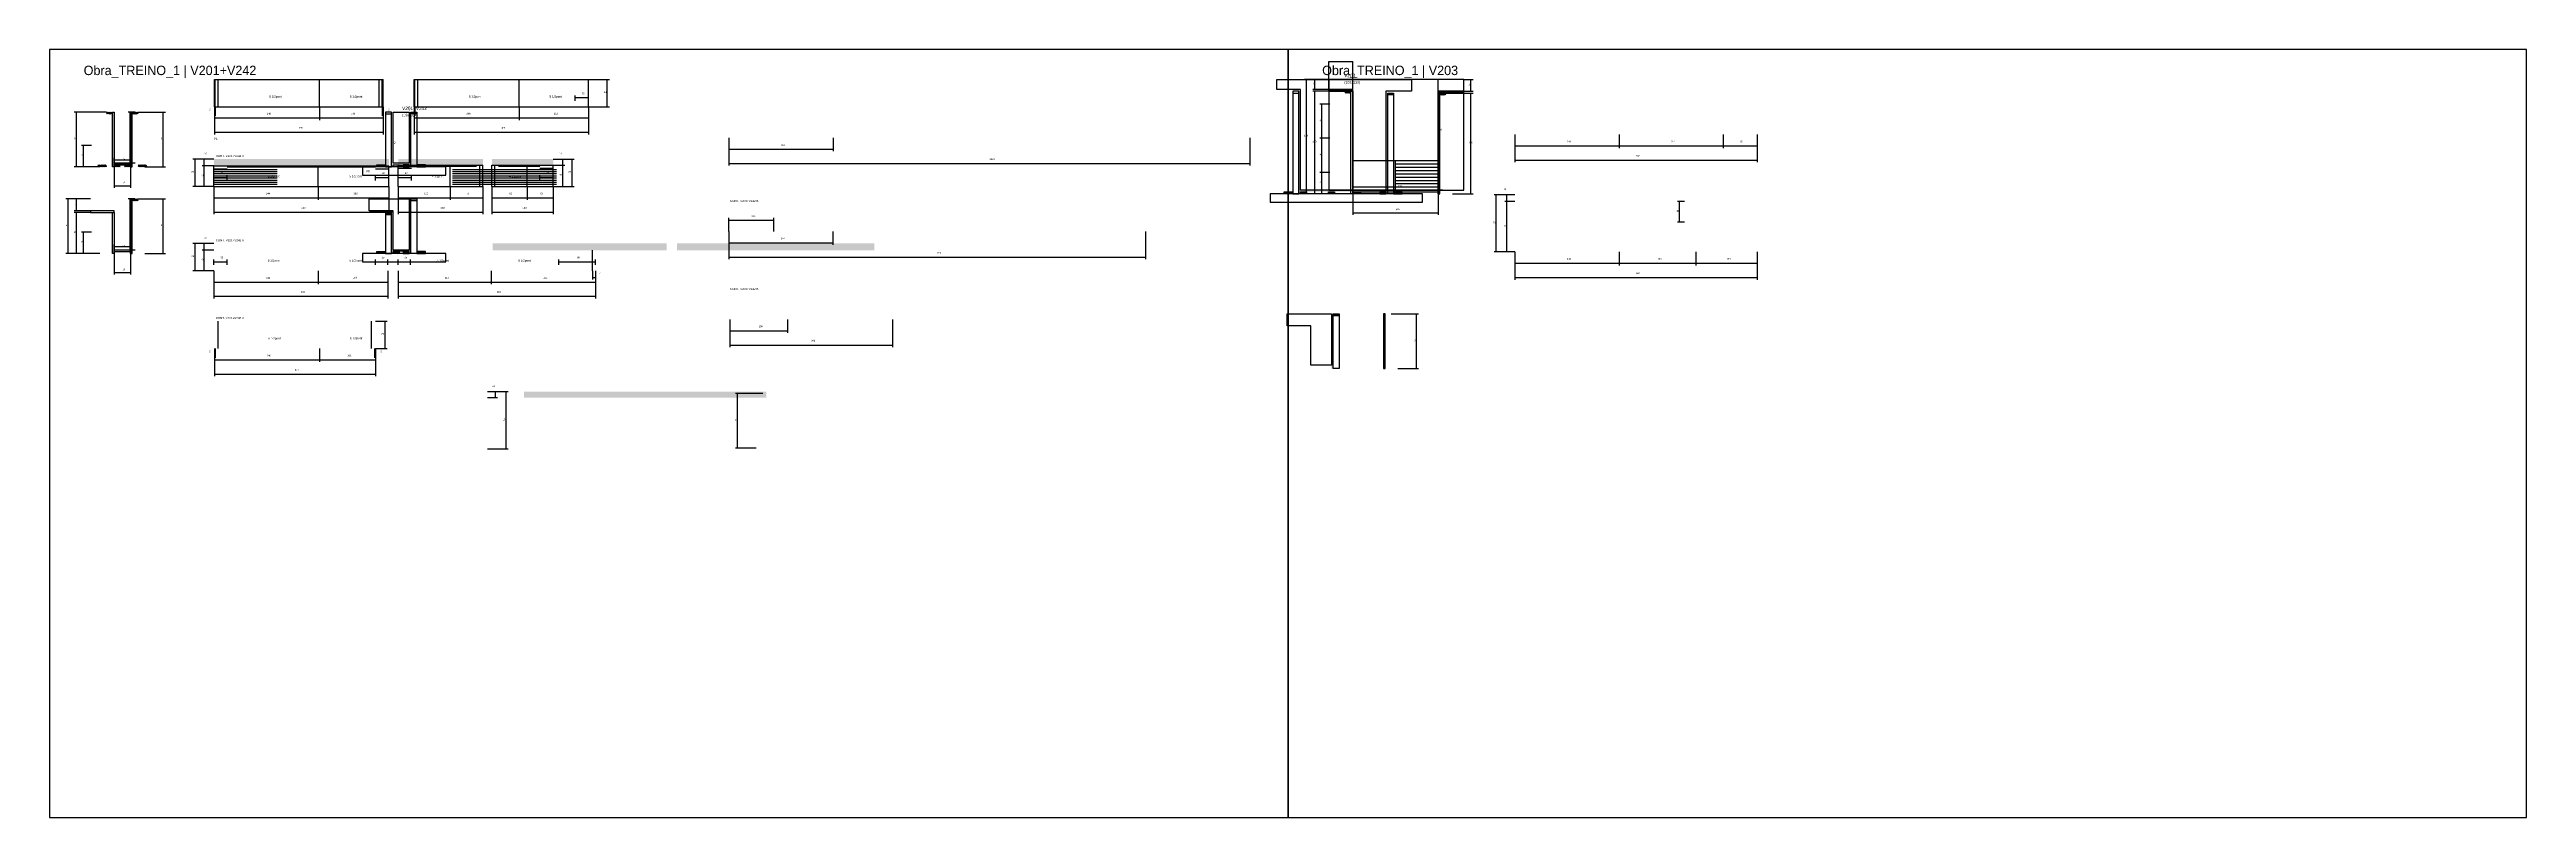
# Model space of a CAD drawing. Header units: metres. Extents: x -41 to 34800, y -36000 to 1848.
# Drawn here: x 17400 to 23200, y -9000 to -7200 of the extents above; entities that cross this region are included whole.
import ezdxf

# ---------------------------------------------------------------- set-up
doc = ezdxf.new("R2010")
doc.units = ezdxf.units.M
for name, color, linetype in [('CELL_BORDER', 8, 'Continuous'), ('CONCRETO', 251, 'Continuous'), ('COTA', 4, 'Continuous'), ('Cota Seção (2x)', 4, 'Continuous'), ('Hachura', 253, 'Continuous'), ('LABEL_ID', 3, 'Continuous'), ('Madeira', 126, 'Continuous'), ('NOMENCLATURA', 7, 'Continuous'), ('Painéis', 200, 'Continuous'), ('SARR_2.2x7', 40, 'Continuous'), ('Texto Seção', 7, 'Continuous')]:
    doc.layers.add(name, color=color, linetype=linetype)

msp = doc.modelspace()

# ---------------------------------------------------------------- hatches: boundary and pattern name
at = {"layer": 'COTA'}
h = msp.add_hatch(dxfattribs=at)
h.set_pattern_fill('AR-CONC', scale=0.03)
h.paths.add_polyline_path([(18194.8, -7456.9), (17784.8, -7456.9), (17784.8, -7472.9), (18194.8, -7472.9)])
h = msp.add_hatch(dxfattribs=at)
h.set_pattern_fill('AR-CONC', scale=0.03)
h.paths.add_polyline_path([(18414.9, -7470.9), (18414.9, -7456.9), (18414.9, -7456.9), (18216.4, -7456.9), (18216.4, -7456.9), (18216.4, -7470.9), (18216.4, -7470.9), (18414.9, -7470.9)])
h = msp.add_hatch(dxfattribs=at)
h.set_pattern_fill('AR-CONC', scale=0.03)
h.paths.add_polyline_path([(18579.5, -7470.9), (18579.5, -7456.9), (18579.5, -7456.9), (18436, -7456.9), (18436, -7456.9), (18436, -7470.9), (18436, -7470.9), (18579.5, -7470.9)])
h = msp.add_hatch(dxfattribs=at)
h.set_pattern_fill('AR-CONC', scale=0.03)
h.paths.add_polyline_path([(18845.2, -7654.4), (18437.7, -7654.4), (18437.7, -7654.4), (18437.7, -7670.4), (18437.7, -7670.4), (18845.2, -7670.4), (18845.2, -7670.4), (18845.2, -7654.4)])
h = msp.add_hatch(dxfattribs=at)
h.set_pattern_fill('AR-CONC', scale=0.03)
h.paths.add_polyline_path([(18869.4, -7654.4), (19331.4, -7654.4), (19331.4, -7654.4), (19331.4, -7670.4), (19331.4, -7670.4), (18869.4, -7670.4), (18869.4, -7670.4), (18869.4, -7654.4)])
h = msp.add_hatch(dxfattribs=at)
h.set_pattern_fill('AR-CONC', scale=0.03)
h.paths.add_polyline_path([(19078.7, -8001.8), (19078.7, -8015.8), (19078.7, -8015.8), (18511.2, -8015.8), (18511.2, -8015.8), (18511.2, -8001.8), (18511.2, -8001.8), (19078.7, -8001.8)])
at = {"layer": 'Hachura'}
h = msp.add_hatch(color=8, dxfattribs=at)
h.dxf.hatch_style = 1
h.paths.add_polyline_path([(20325.4, -7298), (20329.4, -7298), (20329.4, -7298), (20329.4, -7538), (20329.4, -7538), (20325.4, -7538), (20325.4, -7538), (20325.4, -7298)])
h = msp.add_hatch(color=8, dxfattribs=at)
h.dxf.hatch_style = 1
h.paths.add_polyline_path([(20451.5, -7298), (20451.5, -7294), (20451.5, -7294), (20395.9, -7294), (20395.9, -7294), (20395.9, -7298), (20395.9, -7298), (20451.5, -7298)])
h = msp.add_hatch(dxfattribs=at)
h.set_pattern_fill('ANSI31', scale=0.5)
h.paths.add_polyline_path([(20447.5, -7302.4), (20447.5, -7298), (20447.5, -7298), (20433.5, -7298), (20433.5, -7298), (20433.5, -7302.4), (20433.5, -7302.4), (20447.5, -7302.4)])
h = msp.add_hatch(color=8, dxfattribs=at)
h.dxf.hatch_style = 1
h.paths.add_polyline_path([(20533.4, -7302), (20529.4, -7302), (20529.4, -7302), (20529.4, -7538), (20529.4, -7538), (20533.4, -7538), (20533.4, -7538), (20533.4, -7302)])
h = msp.add_hatch(color=8, dxfattribs=at)
h.dxf.hatch_style = 1
h.paths.add_polyline_path([(20711.5, -7302), (20711.5, -7298), (20711.5, -7298), (20651.5, -7298), (20651.5, -7298), (20651.5, -7302), (20651.5, -7302), (20711.5, -7302)])
h = msp.add_hatch(dxfattribs=at)
h.set_pattern_fill('ANSI31', scale=0.5)
h.paths.add_polyline_path([(20655.5, -7306.4), (20655.5, -7302), (20655.5, -7302), (20669.5, -7302), (20669.5, -7302), (20669.5, -7306.4), (20669.5, -7306.4), (20655.5, -7306.4)])
h = msp.add_hatch(dxfattribs=at)
h.set_pattern_fill('ANSI31', scale=0.5)
h.paths.add_polyline_path([(17547.5, -7351.1), (17547.5, -7346.7), (17547.5, -7346.7), (17533.5, -7346.7), (17533.5, -7346.7), (17533.5, -7351.1), (17533.5, -7351.1), (17547.5, -7351.1)])
h = msp.add_hatch(color=8, dxfattribs=at)
h.dxf.hatch_style = 1
h.paths.add_polyline_path([(17547.5, -7346.7), (17551.5, -7346.7), (17551.5, -7346.7), (17551.5, -7474.7), (17551.5, -7474.7), (17547.5, -7474.7), (17547.5, -7474.7), (17547.5, -7346.7)])
h = msp.add_hatch(color=8, dxfattribs=at)
h.dxf.hatch_style = 1
h.paths.add_polyline_path([(17593.5, -7346.7), (17589.5, -7346.7), (17589.5, -7346.7), (17589.5, -7474.7), (17589.5, -7474.7), (17593.5, -7474.7), (17593.5, -7474.7), (17593.5, -7346.7)])
h = msp.add_hatch(dxfattribs=at)
h.set_pattern_fill('ANSI31', scale=0.5)
h.paths.add_polyline_path([(17593.5, -7351.1), (17593.5, -7346.7), (17593.5, -7346.7), (17607.5, -7346.7), (17607.5, -7346.7), (17607.5, -7351.1), (17607.5, -7351.1), (17593.5, -7351.1)])
h = msp.add_hatch(dxfattribs=at)
h.set_pattern_fill('ANSI31', scale=0.5)
h.paths.add_polyline_path([(17513.5, -7474.7), (17513.5, -7470.3), (17513.5, -7470.3), (17533.5, -7470.3), (17533.5, -7470.3), (17533.5, -7474.7), (17533.5, -7474.7), (17513.5, -7474.7)])
h = msp.add_hatch(color=8, dxfattribs=at)
h.dxf.hatch_style = 1
h.paths.add_polyline_path([(17589.5, -7470.3), (17589.5, -7466.7), (17589.5, -7466.7), (17551.5, -7466.7), (17551.5, -7466.7), (17551.5, -7470.3), (17551.5, -7470.3), (17589.5, -7470.3)])
h = msp.add_hatch(dxfattribs=at)
h.set_pattern_fill('ANSI31', scale=0.5)
h.paths.add_polyline_path([(17551.5, -7474.7), (17551.5, -7470.3), (17551.5, -7470.3), (17565.5, -7470.3), (17565.5, -7470.3), (17565.5, -7474.7), (17565.5, -7474.7), (17551.5, -7474.7)])
h = msp.add_hatch(dxfattribs=at)
h.set_pattern_fill('ANSI31', scale=0.5)
h.paths.add_polyline_path([(17589.5, -7474.7), (17589.5, -7470.3), (17589.5, -7470.3), (17575.5, -7470.3), (17575.5, -7470.3), (17575.5, -7474.7), (17575.5, -7474.7), (17589.5, -7474.7)])
h = msp.add_hatch(dxfattribs=at)
h.set_pattern_fill('ANSI31', scale=0.5)
h.paths.add_polyline_path([(17627.5, -7474.7), (17627.5, -7470.3), (17627.5, -7470.3), (17607.5, -7470.3), (17607.5, -7470.3), (17607.5, -7474.7), (17607.5, -7474.7), (17627.5, -7474.7)])
h = msp.add_hatch(dxfattribs=at)
h.set_pattern_fill('ANSI31', scale=0.5)
h.paths.add_polyline_path([(20291.4, -7538), (20291.4, -7533.6), (20291.4, -7533.6), (20311.4, -7533.6), (20311.4, -7533.6), (20311.4, -7538), (20311.4, -7538), (20291.4, -7538)])
h = msp.add_hatch(color=8, dxfattribs=at)
h.dxf.hatch_style = 1
h.paths.add_polyline_path([(20529.4, -7533.6), (20529.4, -7530), (20529.4, -7530), (20329.4, -7530), (20329.4, -7530), (20329.4, -7533.6), (20329.4, -7533.6), (20529.4, -7533.6)])
h = msp.add_hatch(dxfattribs=at)
h.set_pattern_fill('ANSI31', scale=0.5)
h.paths.add_polyline_path([(20329.4, -7538), (20329.4, -7533.6), (20329.4, -7533.6), (20343.4, -7533.6), (20343.4, -7533.6), (20343.4, -7538), (20343.4, -7538), (20329.4, -7538)])
h = msp.add_hatch(dxfattribs=at)
h.set_pattern_fill('ANSI31', scale=0.5)
h.paths.add_polyline_path([(20394.5, -7538), (20394.5, -7533.6), (20394.5, -7533.6), (20408.5, -7533.6), (20408.5, -7533.6), (20408.5, -7538), (20408.5, -7538), (20394.5, -7538)])
h = msp.add_hatch(dxfattribs=at)
h.set_pattern_fill('ANSI31', scale=0.5)
h.paths.add_polyline_path([(20455.8, -7538), (20455.8, -7533.6), (20455.8, -7533.6), (20469.8, -7533.6), (20469.8, -7533.6), (20469.8, -7538), (20469.8, -7538), (20455.8, -7538)])
h = msp.add_hatch(dxfattribs=at)
h.set_pattern_fill('ANSI31', scale=0.5)
h.paths.add_polyline_path([(20529.4, -7538), (20529.4, -7533.6), (20529.4, -7533.6), (20515.4, -7533.6), (20515.4, -7533.6), (20515.4, -7538), (20515.4, -7538), (20529.4, -7538)])
h = msp.add_hatch(dxfattribs=at)
h.set_pattern_fill('ANSI31', scale=0.5)
h.paths.add_polyline_path([(20567.4, -7538), (20567.4, -7533.6), (20567.4, -7533.6), (20547.4, -7533.6), (20547.4, -7533.6), (20547.4, -7538), (20547.4, -7538), (20567.4, -7538)])
h = msp.add_hatch(dxfattribs=at)
h.set_pattern_fill('ANSI31', scale=0.5)
h.paths.add_polyline_path([(17593.5, -7554.4), (17593.5, -7550), (17593.5, -7550), (17607.5, -7550), (17607.5, -7550), (17607.5, -7554.4), (17607.5, -7554.4), (17593.5, -7554.4)])
h = msp.add_hatch(color=8, dxfattribs=at)
h.dxf.hatch_style = 1
h.paths.add_polyline_path([(18204.4, -7582), (18204.4, -7578), (18204.4, -7578), (18148.8, -7578), (18148.8, -7578), (18148.8, -7582), (18148.8, -7582), (18204.4, -7582)])
h = msp.add_hatch(dxfattribs=at)
h.set_pattern_fill('ANSI31', scale=0.5)
h.paths.add_polyline_path([(18200.4, -7586.4), (18200.4, -7582), (18200.4, -7582), (18186.4, -7582), (18186.4, -7582), (18186.4, -7586.4), (18186.4, -7586.4), (18200.4, -7586.4)])
h = msp.add_hatch(color=8, dxfattribs=at)
h.dxf.hatch_style = 1
h.paths.add_polyline_path([(18200.4, -7578), (18204.4, -7578), (18204.4, -7578), (18204.4, -7678), (18204.4, -7678), (18200.4, -7678), (18200.4, -7678), (18200.4, -7578)])
h = msp.add_hatch(color=8, dxfattribs=at)
h.dxf.hatch_style = 1
h.paths.add_polyline_path([(18246.4, -7550), (18242.4, -7550), (18242.4, -7550), (18242.4, -7678), (18242.4, -7678), (18246.4, -7678), (18246.4, -7678), (18246.4, -7550)])
h = msp.add_hatch(dxfattribs=at)
h.set_pattern_fill('ANSI31', scale=0.5)
h.paths.add_polyline_path([(18166.4, -7678), (18166.4, -7673.6), (18166.4, -7673.6), (18186.4, -7673.6), (18186.4, -7673.6), (18186.4, -7678), (18186.4, -7678), (18166.4, -7678)])
h = msp.add_hatch(color=8, dxfattribs=at)
h.dxf.hatch_style = 1
h.paths.add_polyline_path([(18242.4, -7673.6), (18242.4, -7670), (18242.4, -7670), (18204.4, -7670), (18204.4, -7670), (18204.4, -7673.6), (18204.4, -7673.6), (18242.4, -7673.6)])
h = msp.add_hatch(dxfattribs=at)
h.set_pattern_fill('ANSI31', scale=0.5)
h.paths.add_polyline_path([(18204.4, -7678), (18204.4, -7673.6), (18204.4, -7673.6), (18218.4, -7673.6), (18218.4, -7673.6), (18218.4, -7678), (18218.4, -7678), (18204.4, -7678)])
h = msp.add_hatch(dxfattribs=at)
h.set_pattern_fill('ANSI31', scale=0.5)
h.paths.add_polyline_path([(18242.4, -7678), (18242.4, -7673.6), (18242.4, -7673.6), (18228.4, -7673.6), (18228.4, -7673.6), (18228.4, -7678), (18228.4, -7678), (18242.4, -7678)])
h = msp.add_hatch(dxfattribs=at)
h.set_pattern_fill('ANSI31', scale=0.5)
h.paths.add_polyline_path([(18280.4, -7678), (18280.4, -7673.6), (18280.4, -7673.6), (18260.4, -7673.6), (18260.4, -7673.6), (18260.4, -7678), (18260.4, -7678), (18280.4, -7678)])
h = msp.add_hatch(color=8, dxfattribs=at)
h.dxf.hatch_style = 1
h.paths.add_polyline_path([(20405.7, -7819.7), (20401.7, -7819.7), (20401.7, -7819.7), (20401.7, -7947.7), (20401.7, -7947.7), (20405.7, -7947.7), (20405.7, -7947.7), (20405.7, -7819.7)])
h = msp.add_hatch(dxfattribs=at)
h.set_pattern_fill('ANSI31', scale=0.5)
h.paths.add_polyline_path([(20405.7, -7824.1), (20405.7, -7819.7), (20405.7, -7819.7), (20419.7, -7819.7), (20419.7, -7819.7), (20419.7, -7824.1), (20419.7, -7824.1), (20405.7, -7824.1)])

# ---------------------------------------------------------------- linework, layer by layer
at = {"layer": 'CELL_BORDER'}
for points in [[(17400, -9000), (20300, -9000), (20300, -7200), (17400, -7200)], [(20300, -9000), (23200, -9000), (23200, -7200), (20300, -7200)]]:
    msp.add_lwpolyline(points, close=True, dxfattribs=at)
at = {"layer": 'CONCRETO'}
for points in [[(20273.8, -7294), (20273.8, -7270), (20589.4, -7270), (20589.4, -7298), (20529.4, -7298), (20529.4, -7530), (20329.4, -7530), (20329.4, -7294)], [(20395.9, -7530), (20711.5, -7530), (20711.5, -7270), (20395.9, -7270)], [(18204.4, -7346.7), (18204.4, -7346.7), (18242.4, -7346.7), (18242.4, -7374.7), (18242.4, -7374.7), (18242.4, -7466.7), (18204.4, -7466.7), (18204.4, -7346.7)], [(18148.8, -7578), (18148.8, -7550), (18242.4, -7550), (18242.4, -7578), (18242.4, -7578), (18242.4, -7670), (18204.4, -7670), (18204.4, -7578)], [(20298.1, -7847.7), (20298.1, -7819.7), (20401.7, -7819.7), (20401.7, -7847.7), (20401.7, -7847.7), (20401.7, -7939.7), (20353.7, -7939.7), (20353.7, -7847.7)]]:
    msp.add_lwpolyline(points, close=True, dxfattribs=at)
at = {"layer": 'COTA'}
for p, q in [((18662, -7270), (18711.1, -7270)), ((18706.1, -7334), (18706.1, -7270)), ((20395.9, -7270), (20338.5, -7270)), ((20343.5, -7538), (20343.5, -7270)), ((20395.9, -7270), (20357.8, -7270)), ((20395.9, -7294), (20357.8, -7294)), ((20395.9, -7298), (20357.8, -7298)), ((20362.8, -7294), (20362.8, -7270)), ((20362.8, -7538), (20362.8, -7298)), ((20711.5, -7270), (20733.3, -7270)), ((20711.5, -7298), (20733.3, -7298)), ((20711.5, -7302), (20733.3, -7302)), ((20728.3, -7298), (20728.3, -7270)), ((20728.3, -7538), (20728.3, -7302)), ((17533.5, -7346.7), (17457.8, -7346.7)), ((17462.8, -7474.7), (17462.8, -7346.7)), ((17607.5, -7346.7), (17671.3, -7346.7)), ((17666.3, -7474.7), (17666.3, -7346.7)), ((17786, -7334), (17786, -7365.5)), ((17786, -7334), (17786, -7399.1)), ((17786, -7334), (17786, -7355.6)), ((17786, -7350.6), (17788, -7350.6)), ((17786, -7360.5), (18032, -7360.5)), ((17788, -7334), (17788, -7355.6)), ((18032, -7334), (18032, -7365.5)), ((18032, -7334), (18032, -7365.5)), ((18032, -7360.5), (18181, -7360.5)), ((18179, -7334), (18179, -7355.6)), ((18179, -7350.6), (18181, -7350.6)), ((18181, -7334), (18181, -7365.5)), ((18181, -7334), (18181, -7399.1)), ((18181, -7334), (18181, -7355.6)), ((18253.5, -7334), (18253.5, -7365.5)), ((18253.5, -7334), (18253.5, -7399.1)), ((18253.5, -7334), (18253.5, -7355.6)), ((18253.5, -7350.6), (18255.5, -7350.6)), ((18253.5, -7360.5), (18499.5, -7360.5)), ((18255.5, -7334), (18255.5, -7355.6)), ((18499.5, -7334), (18499.5, -7365.5)), ((18499.5, -7334), (18499.5, -7365.5)), ((18499.5, -7360.5), (18662, -7360.5)), ((18662, -7334), (18662, -7365.5)), ((18662, -7334), (18662, -7399.1)), ((18662, -7334), (18711.1, -7334)), ((20398.2, -7328), (20374.6, -7328)), ((20379.6, -7408), (20379.6, -7328)), ((17786, -7394.1), (18181, -7394.1)), ((18253.5, -7394.1), (18662, -7394.1)), ((18991, -7406.9), (18991, -7438.4)), ((18991, -7406.9), (18991, -7471.9)), ((19235, -7406.9), (19235, -7438.4)), ((20211, -7406.9), (20211, -7471.9)), ((20398.2, -7408), (20374.6, -7408)), ((20398.2, -7408), (20374.6, -7408)), ((20379.6, -7488), (20379.6, -7408)), ((20831.2, -7399.3), (20831.2, -7430.9)), ((20831.2, -7399.3), (20831.2, -7464.4)), ((21075.2, -7399.3), (21075.2, -7430.9)), ((21075.2, -7399.3), (21075.2, -7430.9)), ((21319.2, -7399.3), (21319.2, -7430.9)), ((21319.2, -7399.3), (21319.2, -7430.9)), ((21398.7, -7399.3), (21398.7, -7430.9)), ((21398.7, -7399.3), (21398.7, -7464.4)), ((17517.9, -7474.7), (17457.8, -7474.7)), ((17498.2, -7424.8), (17474.6, -7424.8)), ((17498.2, -7474.7), (17474.6, -7474.7)), ((17479.6, -7474.7), (17479.6, -7424.8)), ((17551.5, -7474.7), (17551.5, -7524.5)), ((17589.5, -7474.7), (17589.5, -7524.5)), ((17623.1, -7474.7), (17671.3, -7474.7)), ((17784.8, -7456.9), (17735.7, -7456.9)), ((17740.7, -7520.9), (17740.7, -7456.9)), ((17784.8, -7456.9), (17757.3, -7456.9)), ((17784.8, -7472.9), (17757.3, -7472.9)), ((17784.8, -7472.9), (17757.3, -7472.9)), ((17762.3, -7472.9), (17762.3, -7456.9)), ((17762.3, -7520.9), (17762.3, -7472.9)), ((18579.5, -7456.9), (18628.5, -7456.9)), ((18579.5, -7456.9), (18606.9, -7456.9)), ((18579.5, -7470.9), (18606.9, -7470.9)), ((18579.5, -7470.9), (18606.9, -7470.9)), ((18601.9, -7470.9), (18601.9, -7456.9)), ((18601.9, -7520.9), (18601.9, -7470.9)), ((18623.5, -7520.9), (18623.5, -7456.9)), ((18991, -7433.4), (19235, -7433.4)), ((18991, -7466.9), (20211, -7466.9)), ((20831.2, -7425.9), (21075.2, -7425.9)), ((20831.2, -7459.4), (21398.7, -7459.4)), ((21075.2, -7425.9), (21319.2, -7425.9)), ((21319.2, -7425.9), (21398.7, -7425.9)), ((17551.5, -7519.5), (17589.5, -7519.5)), ((17784.8, -7520.9), (17735.7, -7520.9)), ((17784.8, -7520.9), (17757.3, -7520.9)), ((17784.8, -7520.9), (17784.8, -7552.5)), ((17784.8, -7520.9), (17784.8, -7586)), ((18028.8, -7520.9), (18028.8, -7552.5)), ((18028.8, -7520.9), (18028.8, -7552.5)), ((18194.8, -7520.9), (18194.8, -7552.5)), ((18194.8, -7520.9), (18194.8, -7586)), ((18216.4, -7520.9), (18216.4, -7552.5)), ((18216.4, -7520.9), (18216.4, -7586)), ((18338.4, -7520.9), (18338.4, -7552.5)), ((18338.4, -7520.9), (18338.4, -7552.5)), ((18414.9, -7520.9), (18414.9, -7552.5)), ((18414.9, -7520.9), (18414.9, -7586)), ((18436, -7520.9), (18436, -7552.5)), ((18436, -7520.9), (18436, -7586)), ((18518.5, -7520.9), (18518.5, -7552.5)), ((18518.5, -7520.9), (18518.5, -7552.5)), ((18579.5, -7520.9), (18628.5, -7520.9)), ((18579.5, -7520.9), (18606.9, -7520.9)), ((18579.5, -7520.9), (18579.5, -7552.5)), ((18579.5, -7520.9), (18579.5, -7586)), ((20417.9, -7538), (20338.5, -7538)), ((20417.9, -7538), (20357.8, -7538)), ((20398.2, -7488), (20374.6, -7488)), ((20398.2, -7488), (20374.6, -7488)), ((20398.2, -7538), (20374.6, -7538)), ((20379.6, -7538), (20379.6, -7488)), ((20451.5, -7538), (20451.5, -7587.7)), ((20651.5, -7538), (20651.5, -7587.7)), ((20685.1, -7538), (20733.3, -7538)), ((17495.9, -7550), (17438.5, -7550)), ((17443.5, -7678), (17443.5, -7550)), ((17495.9, -7550), (17457.8, -7550)), ((17495.9, -7578), (17457.8, -7578)), ((17495.9, -7582), (17457.8, -7582)), ((17462.8, -7578), (17462.8, -7550)), ((17462.8, -7678), (17462.8, -7582)), ((17607.5, -7550), (17671.3, -7550)), ((17666.3, -7678), (17666.3, -7550)), ((17784.8, -7547.5), (18028.8, -7547.5)), ((17784.8, -7581), (18194.8, -7581)), ((18028.8, -7547.5), (18194.8, -7547.5)), ((18216.4, -7547.5), (18338.4, -7547.5)), ((18216.4, -7581), (18414.9, -7581)), ((18338.4, -7547.5), (18414.9, -7547.5)), ((18436, -7547.5), (18518.5, -7547.5)), ((18436, -7581), (18579.5, -7581)), ((18518.5, -7547.5), (18579.5, -7547.5)), ((20451.5, -7582.7), (20651.5, -7582.7)), ((17498.2, -7628), (17474.6, -7628)), ((17479.6, -7678), (17479.6, -7628)), ((17784.8, -7654.4), (17735.7, -7654.4)), ((17740.7, -7718.4), (17740.7, -7654.4)), ((17784.8, -7654.4), (17757.3, -7654.4)), ((17762.3, -7670.4), (17762.3, -7654.4)), ((18990.4, -7626.4), (18990.4, -7657.9)), ((18990.4, -7652.9), (19234.4, -7652.9)), ((19234.4, -7626.4), (19234.4, -7657.9)), ((17517.9, -7678), (17438.5, -7678)), ((17517.9, -7678), (17457.8, -7678)), ((17498.2, -7678), (17474.6, -7678)), ((17551.5, -7678), (17551.5, -7727.7)), ((17589.5, -7678), (17589.5, -7727.7)), ((17623.1, -7678), (17671.3, -7678)), ((17784.8, -7670.4), (17757.3, -7670.4)), ((17784.8, -7670.4), (17757.3, -7670.4)), ((17762.3, -7718.4), (17762.3, -7670.4)), ((20831.2, -7674.5), (20831.2, -7706)), ((20831.2, -7674.5), (20831.2, -7739.6)), ((20831.2, -7701), (21075.2, -7701)), ((21075.2, -7674.5), (21075.2, -7706)), ((21075.2, -7674.5), (21075.2, -7706)), ((21075.2, -7701), (21255.2, -7701)), ((21255.2, -7674.5), (21255.2, -7706)), ((21255.2, -7674.5), (21255.2, -7706)), ((21255.2, -7701), (21398.7, -7701)), ((21398.7, -7674.5), (21398.7, -7706)), ((21398.7, -7674.5), (21398.7, -7739.6)), ((17551.5, -7722.7), (17589.5, -7722.7)), ((17784.8, -7718.4), (17735.7, -7718.4)), ((17784.8, -7718.4), (17757.3, -7718.4)), ((17784.8, -7718.4), (17784.8, -7750)), ((17784.8, -7718.4), (17784.8, -7783.5)), ((17784.8, -7745), (18028.8, -7745)), ((18028.8, -7718.4), (18028.8, -7750)), ((18028.8, -7718.4), (18028.8, -7750)), ((18028.8, -7745), (18192.3, -7745)), ((18192.3, -7718.4), (18192.3, -7750)), ((18192.3, -7718.4), (18192.3, -7783.5)), ((18216.5, -7718.4), (18216.5, -7750)), ((18216.5, -7718.4), (18216.5, -7783.5)), ((18216.5, -7745), (18434.5, -7745)), ((18434.5, -7718.4), (18434.5, -7750)), ((18434.5, -7718.4), (18434.5, -7750)), ((18434.5, -7745), (18678.5, -7745)), ((18671.5, -7718.4), (18671.5, -7739.1)), ((18671.5, -7734.1), (18678.5, -7734.1)), ((18678.5, -7718.4), (18678.5, -7750)), ((18678.5, -7718.4), (18678.5, -7783.5)), ((18678.5, -7718.4), (18678.5, -7739.1)), ((20831.2, -7734.6), (21398.7, -7734.6)), ((17784.8, -7778.5), (18192.3, -7778.5)), ((18216.5, -7778.5), (18678.5, -7778.5)), ((20541.8, -7819.7), (20605.7, -7819.7)), ((20600.7, -7947.7), (20600.7, -7819.7)), ((18993.1, -7832.5), (18993.1, -7864.1)), ((18993.1, -7832.5), (18993.1, -7897.6)), ((18993.1, -7859.1), (19128.1, -7859.1)), ((19128.1, -7832.5), (19128.1, -7864.1)), ((19374.1, -7832.5), (19374.1, -7897.6)), ((17786, -7900.7), (17786, -7932.3)), ((17786, -7900.7), (17786, -7965.8)), ((17786, -7900.7), (17786, -7922.4)), ((17786, -7917.4), (17788, -7917.4)), ((17786, -7927.3), (18032, -7927.3)), ((17788, -7900.7), (17788, -7922.4)), ((18032, -7900.7), (18032, -7932.3)), ((18032, -7900.7), (18032, -7932.3)), ((18032, -7927.3), (18163, -7927.3)), ((18161, -7900.7), (18161, -7922.4)), ((18161, -7917.4), (18163, -7917.4)), ((18163, -7900.7), (18163, -7932.3)), ((18163, -7900.7), (18163, -7965.8)), ((18163, -7900.7), (18163, -7922.4)), ((18993.1, -7892.6), (19374.1, -7892.6)), ((17786, -7960.8), (18163, -7960.8)), ((20557.4, -7947.7), (20605.7, -7947.7)), ((19069.9, -8006.5), (19006.1, -8006.5)), ((19011.1, -8134.5), (19011.1, -8006.5)), ((19054.3, -8134.5), (19006.1, -8134.5))]:
    msp.add_line(p, q, dxfattribs=at)
at = {"layer": 'Cota Seção (2x)'}
for p, q in [((18630.5, -7320), (18630.5, -7307.9)), ((18662, -7320), (18662, -7307.9)), ((20662.5, -7270), (20646.5, -7270)), ((20651.5, -7530), (20651.5, -7270)), ((17600.5, -7346.7), (17584, -7346.7)), ((17589, -7466.7), (17589, -7346.7)), ((18630.5, -7312.9), (18662, -7312.9)), ((17551.5, -7474.7), (17551.5, -7453.7)), ((17551.5, -7458.7), (17589.5, -7458.7)), ((17600.5, -7466.7), (17584, -7466.7)), ((17589.5, -7474.7), (17589.5, -7453.7)), ((17784.8, -7506.9), (17784.8, -7494.9)), ((17784.8, -7499.9), (17816.3, -7499.9)), ((17816.3, -7506.9), (17816.3, -7494.9)), ((18163.3, -7506.9), (18163.3, -7494.9)), ((18163.3, -7499.9), (18194.8, -7499.9)), ((18194.8, -7506.9), (18194.8, -7494.9)), ((18216.4, -7506.9), (18216.4, -7494.9)), ((18216.4, -7499.9), (18247.9, -7499.9)), ((18247.9, -7506.9), (18247.9, -7494.9)), ((18548, -7506.9), (18548, -7494.9)), ((18548, -7499.9), (18579.5, -7499.9)), ((18579.5, -7506.9), (18579.5, -7494.9)), ((20451.5, -7538), (20451.5, -7517)), ((20451.5, -7522), (20651.5, -7522)), ((20662.5, -7530), (20646.5, -7530)), ((20651.5, -7538), (20651.5, -7517)), ((17600.5, -7550), (17584, -7550)), ((17589, -7670), (17589, -7550)), ((18990.4, -7626.4), (18990.4, -7594.8)), ((19096.4, -7626.4), (19096.4, -7594.8)), ((20831.2, -7540.5), (20782.6, -7540.5)), ((20787.6, -7674.5), (20787.6, -7540.5)), ((20831.2, -7540.5), (20807.8, -7540.5)), ((20831.2, -7556.5), (20807.8, -7556.5)), ((20831.2, -7556.5), (20807.8, -7556.5)), ((20812.8, -7556.5), (20812.8, -7540.5)), ((20812.8, -7674.5), (20812.8, -7556.5)), ((21228.2, -7556.5), (21212.1, -7556.5)), ((21217.1, -7604.5), (21217.1, -7556.5)), ((18990.4, -7599.8), (19096.4, -7599.8)), ((18990.4, -7626.4), (18990.4, -7691.4)), ((19966.4, -7626.4), (19966.4, -7691.4)), ((21228.2, -7604.5), (21212.1, -7604.5)), ((17551.5, -7678), (17551.5, -7657)), ((17551.5, -7662), (17589.5, -7662)), ((17600.5, -7670), (17584, -7670)), ((17589.5, -7678), (17589.5, -7657)), ((17784.8, -7704.4), (17784.8, -7692.4)), ((17784.8, -7697.4), (17816.3, -7697.4)), ((17816.3, -7704.4), (17816.3, -7692.4)), ((18163.3, -7704.4), (18163.3, -7692.4)), ((18163.3, -7697.4), (18192.3, -7697.4)), ((18192.3, -7704.4), (18192.3, -7692.4)), ((18216.5, -7704.4), (18216.5, -7692.4)), ((18216.5, -7697.4), (18245.5, -7697.4)), ((18245.5, -7704.4), (18245.5, -7692.4)), ((18592.5, -7704.4), (18592.5, -7692.4)), ((18592.5, -7697.4), (18678.5, -7697.4)), ((18678.5, -7704.4), (18678.5, -7692.4)), ((18990.4, -7686.4), (19966.4, -7686.4)), ((20831.2, -7674.5), (20782.6, -7674.5)), ((20831.2, -7674.5), (20807.8, -7674.5)), ((18163, -7836.7), (18190.6, -7836.7)), ((18185.6, -7900.7), (18185.6, -7836.7)), ((18163, -7900.7), (18190.6, -7900.7)), ((18425.8, -8001.8), (18449.1, -8001.8)), ((18425.8, -8001.8), (18474.3, -8001.8)), ((18444.1, -8015.8), (18444.1, -8001.8)), ((18469.3, -8135.8), (18469.3, -8001.8)), ((18425.8, -8015.8), (18449.1, -8015.8)), ((18425.8, -8135.8), (18474.3, -8135.8))]:
    msp.add_line(p, q, dxfattribs=at)
at = {"layer": 'Madeira'}
for points in [[(20325.4, -7302.4), (20325.4, -7298), (20311.4, -7298), (20311.4, -7302.4)], [(20325.4, -7298), (20311.4, -7298), (20311.4, -7538), (20325.4, -7538)], [(20533.4, -7306.4), (20533.4, -7302), (20547.4, -7302), (20547.4, -7306.4)], [(20533.4, -7302), (20547.4, -7302), (20547.4, -7538), (20533.4, -7538)], [(18200.4, -7351.1), (18200.4, -7346.7), (18186.4, -7346.7), (18186.4, -7351.1)], [(18200.4, -7346.7), (18186.4, -7346.7), (18186.4, -7474.7), (18200.4, -7474.7)], [(18246.4, -7351.1), (18246.4, -7346.7), (18260.4, -7346.7), (18260.4, -7351.1)], [(18246.4, -7346.7), (18260.4, -7346.7), (18260.4, -7474.7), (18246.4, -7474.7)], [(18132.9, -7494.7), (18328.1, -7494.7), (18328.1, -7474.7), (18132.9, -7474.7)], [(18166.4, -7474.7), (18166.4, -7470.3), (18186.4, -7470.3), (18186.4, -7474.7)], [(18204.4, -7474.7), (18204.4, -7470.3), (18218.4, -7470.3), (18218.4, -7474.7)], [(18242.4, -7474.7), (18242.4, -7470.3), (18228.4, -7470.3), (18228.4, -7474.7)], [(18280.4, -7474.7), (18280.4, -7470.3), (18260.4, -7470.3), (18260.4, -7474.7)], [(20257.9, -7558), (20615.1, -7558), (20615.1, -7538), (20257.9, -7538)], [(20291.4, -7538), (20291.4, -7533.6), (20311.4, -7533.6), (20311.4, -7538)], [(20329.4, -7538), (20329.4, -7533.6), (20343.4, -7533.6), (20343.4, -7538)], [(20394.5, -7538), (20394.5, -7533.6), (20408.5, -7533.6), (20408.5, -7538)], [(20455.8, -7538), (20455.8, -7533.6), (20469.8, -7533.6), (20469.8, -7538)], [(20529.4, -7538), (20529.4, -7533.6), (20515.4, -7533.6), (20515.4, -7538)], [(20567.4, -7538), (20567.4, -7533.6), (20547.4, -7533.6), (20547.4, -7538)], [(18200.4, -7586.4), (18200.4, -7582), (18186.4, -7582), (18186.4, -7586.4)], [(18200.4, -7582), (18186.4, -7582), (18186.4, -7678), (18200.4, -7678)], [(18246.4, -7554.4), (18246.4, -7550), (18260.4, -7550), (18260.4, -7554.4)], [(18246.4, -7550), (18260.4, -7550), (18260.4, -7678), (18246.4, -7678)], [(18132.9, -7698), (18328.1, -7698), (18328.1, -7678), (18132.9, -7678)], [(18166.4, -7678), (18166.4, -7673.6), (18186.4, -7673.6), (18186.4, -7678)], [(18204.4, -7678), (18204.4, -7673.6), (18218.4, -7673.6), (18218.4, -7678)], [(18242.4, -7678), (18242.4, -7673.6), (18228.4, -7673.6), (18228.4, -7678)], [(18280.4, -7678), (18280.4, -7673.6), (18260.4, -7673.6), (18260.4, -7678)], [(20405.7, -7824.1), (20405.7, -7819.7), (20419.7, -7819.7), (20419.7, -7824.1)], [(20405.7, -7819.7), (20419.7, -7819.7), (20419.7, -7947.7), (20405.7, -7947.7)]]:
    msp.add_lwpolyline(points, close=True, dxfattribs=at)
at = {"layer": 'Painéis'}
for p, q in [((20395.9, -7228), (20451.5, -7228)), ((20395.9, -7298), (20395.9, -7228)), ((20451.5, -7298), (20451.5, -7228)), ((17786, -7270), (18181, -7270)), ((17786, -7334), (17786, -7270)), ((17788, -7334), (17788, -7270)), ((18032, -7334), (18032, -7270)), ((18179, -7334), (18179, -7270)), ((18181, -7334), (18181, -7270)), ((18253.5, -7270), (18662, -7270)), ((18253.5, -7334), (18253.5, -7270)), ((18255.5, -7334), (18255.5, -7270)), ((18499.5, -7334), (18499.5, -7270)), ((18662, -7334), (18662, -7270)), ((20395.9, -7294), (20451.5, -7294)), ((20395.9, -7298), (20395.9, -7294)), ((20395.9, -7298), (20451.5, -7298)), ((20451.5, -7298), (20451.5, -7294)), ((20451.5, -7538), (20451.5, -7298)), ((20451.5, -7538), (20451.5, -7298)), ((20651.5, -7298), (20711.5, -7298)), ((20651.5, -7538), (20651.5, -7302)), ((17786, -7334), (18181, -7334)), ((18253.5, -7334), (18662, -7334)), ((17551.5, -7466.7), (17589.5, -7466.7)), ((17784.8, -7472.9), (18194.8, -7472.9)), ((17784.8, -7520.9), (17784.8, -7472.9)), ((18028.8, -7520.9), (18028.8, -7472.9)), ((18194.8, -7520.9), (18194.8, -7472.9)), ((18216.4, -7470.9), (18414.9, -7470.9)), ((18216.4, -7520.9), (18216.4, -7470.9)), ((18338.4, -7520.9), (18338.4, -7470.9)), ((18414.9, -7520.9), (18414.9, -7470.9)), ((18436, -7470.9), (18579.5, -7470.9)), ((18436, -7520.9), (18436, -7470.9)), ((18518.5, -7520.9), (18518.5, -7470.9)), ((18579.5, -7520.9), (18579.5, -7470.9)), ((20451.5, -7460), (20551.5, -7460)), ((20451.5, -7530), (20451.5, -7460)), ((20551.5, -7530), (20551.5, -7460)), ((20551.5, -7460), (20651.5, -7460)), ((20551.5, -7530), (20551.5, -7460)), ((20651.5, -7530), (20651.5, -7460)), ((17784.8, -7520.9), (18194.8, -7520.9)), ((18216.4, -7520.9), (18414.9, -7520.9)), ((18436, -7520.9), (18579.5, -7520.9)), ((20451.5, -7530), (20651.5, -7530)), ((20451.5, -7533.6), (20451.5, -7530)), ((20451.5, -7530), (20551.5, -7530)), ((20551.5, -7530), (20651.5, -7530)), ((20651.5, -7533.6), (20651.5, -7530))]:
    msp.add_line(p, q, dxfattribs=at)
for points in [[(20451.5, -7298), (20451.5, -7294), (20395.9, -7294), (20395.9, -7298)], [(20447.5, -7298), (20451.5, -7298), (20451.5, -7538), (20447.5, -7538)], [(20711.5, -7302), (20711.5, -7298), (20651.5, -7298), (20651.5, -7302)], [(20655.5, -7302), (20651.5, -7302), (20651.5, -7538), (20655.5, -7538)], [(17547.5, -7346.7), (17551.5, -7346.7), (17551.5, -7474.7), (17547.5, -7474.7)], [(17593.5, -7346.7), (17589.5, -7346.7), (17589.5, -7474.7), (17593.5, -7474.7)], [(17589.5, -7470.3), (17589.5, -7466.7), (17551.5, -7466.7), (17551.5, -7470.3)], [(20651.5, -7533.6), (20651.5, -7530), (20451.5, -7530), (20451.5, -7533.6)], [(17551.5, -7582), (17551.5, -7578), (17495.9, -7578), (17495.9, -7582)], [(17547.5, -7582), (17551.5, -7582), (17551.5, -7678), (17547.5, -7678)], [(17593.5, -7550), (17589.5, -7550), (17589.5, -7678), (17593.5, -7678)], [(17589.5, -7673.6), (17589.5, -7670), (17551.5, -7670), (17551.5, -7673.6)], [(20527.8, -7819.7), (20523.8, -7819.7), (20523.8, -7947.7), (20527.8, -7947.7)]]:
    msp.add_lwpolyline(points, close=True, dxfattribs=at)
at = {"layer": 'SARR_2.2x7'}
for p, q in [((17795, -7334), (17795, -7270)), ((18172, -7334), (18172, -7270)), ((18262.5, -7334), (18262.5, -7270)), ((20396.9, -7294.4), (20450.5, -7294.4)), ((20396.9, -7294.9), (20450.5, -7294.9)), ((20396.9, -7295.3), (20450.5, -7295.3)), ((20396.9, -7295.8), (20450.5, -7295.8)), ((20396.9, -7296.2), (20450.5, -7296.2)), ((20396.9, -7296.7), (20450.5, -7296.7)), ((20396.9, -7297.1), (20450.5, -7297.1)), ((20396.9, -7297.6), (20450.5, -7297.6)), ((17784.8, -7479.9), (17816.3, -7479.9)), ((17785.8, -7480.9), (17932.8, -7480.9)), ((17816.3, -7475.1), (18028.8, -7475.1)), ((18028.8, -7475.1), (18163.3, -7475.1)), ((18163.3, -7479.9), (18194.8, -7479.9)), ((18216.4, -7477.9), (18247.9, -7477.9)), ((18247.9, -7473.1), (18338.4, -7473.1)), ((18338.4, -7473.1), (18399.9, -7473.1)), ((18343.3, -7480.9), (18587.3, -7480.9)), ((18407.9, -7520.9), (18407.9, -7470.9)), ((18443, -7520.9), (18443, -7470.9)), ((18451, -7473.1), (18518.5, -7473.1)), ((18518.5, -7473.1), (18548, -7473.1)), ((18548, -7477.9), (18579.5, -7477.9)), ((20552.5, -7467.8), (20650.5, -7467.8)), ((20552.5, -7475.6), (20650.5, -7475.6)), ((17785.8, -7485.9), (17932.8, -7485.9)), ((17785.8, -7490.9), (17932.8, -7490.9)), ((17785.8, -7495.9), (17932.8, -7495.9)), ((17785.8, -7500.9), (17932.8, -7500.9)), ((17785.8, -7505.9), (17932.8, -7505.9)), ((17785.8, -7510.9), (17932.8, -7510.9)), ((17785.8, -7515.9), (17932.8, -7515.9)), ((18343.3, -7485.9), (18587.3, -7485.9)), ((18343.3, -7490.9), (18587.3, -7490.9)), ((18343.3, -7495.9), (18587.3, -7495.9)), ((18343.3, -7500.9), (18587.3, -7500.9)), ((18343.3, -7505.9), (18587.3, -7505.9)), ((18343.3, -7510.9), (18587.3, -7510.9)), ((18343.3, -7515.9), (18587.3, -7515.9)), ((20552.5, -7483.3), (20650.5, -7483.3)), ((20552.5, -7491.1), (20650.5, -7491.1)), ((20552.5, -7498.9), (20650.5, -7498.9)), ((20552.5, -7506.7), (20650.5, -7506.7)), ((20552.5, -7514.4), (20650.5, -7514.4)), ((20552.5, -7522.2), (20650.5, -7522.2)), ((18671.5, -7718.4), (18671.5, -7670.4)), ((17795, -7900.7), (17795, -7836.7)), ((18154, -7900.7), (18154, -7836.7))]:
    msp.add_line(p, q, dxfattribs=at)

# ---------------------------------------------------------------- texts
at = {"layer": 'COTA'}
for s, p in [('64', (18698, -7302)), ('12', (20357.3, -7282)), ('14', (20722.8, -7284)), ('2', (17774, -7342.6)), ('246', (17909, -7352.4)), ('149', (18106.5, -7352.4)), ('2', (18193.1, -7342.6)), ('2', (18241.5, -7342.6)), ('246', (18376.5, -7352.4)), ('162', (18580.8, -7352.4)), ('40', (20374.1, -7368)), ('64', (17457.3, -7410.7)), ('64', (17660.8, -7410.7)), ('395', (17983.5, -7385.8)), ('408', (18457.8, -7385.9)), ('244', (19113, -7425.3)), ('134', (20338, -7404)), ('120', (20357.3, -7418)), ('118', (20722.8, -7420)), ('244', (20953.2, -7417.8)), ('244', (21197.2, -7417.8)), ('80', (21358.9, -7417.7)), ('25', (17474.1, -7449.7)), ('16', (17762.3, -7445.9)), ('14', (18593.8, -7445.9)), ('1220', (19601, -7458.8)), ('40', (20374.1, -7448)), ('568', (21114.9, -7451.3)), ('19', (17570.5, -7514)), ('64', (17732.6, -7488.9)), ('48', (17754.2, -7496.9)), ('244', (17906.8, -7539.4)), ('166', (18111.8, -7539.4)), ('122', (18277.4, -7539.4)), ('76', (18376.6, -7539.4)), ('82', (18477.2, -7539.3)), ('61', (18549, -7539.4)), ('50', (18593.8, -7495.9)), ('64', (18615.4, -7488.9)), ('25', (20374.1, -7513)), ('14', (17457.3, -7564)), ('410', (17989.8, -7572.9)), ('198', (18315.6, -7572.9)), ('144', (18507.7, -7572.8)), ('100', (20551.5, -7577.2)), ('64', (17438, -7614)), ('48', (17457.3, -7630)), ('25', (17474.1, -7653)), ('64', (17660.8, -7614)), ('16', (17762.3, -7643.4)), ('244', (19112.4, -7644.8)), ('19', (17570.5, -7717.2)), ('64', (17732.6, -7686.4)), ('48', (17754.2, -7694.4)), ('244', (20953.2, -7693)), ('180', (21165.2, -7692.9)), ('144', (21326.9, -7692.8)), ('244', (17906.8, -7736.9)), ('408', (17988.5, -7770.4)), ('164', (18110.5, -7736.8)), ('218', (18325.5, -7736.9)), ('462', (18447.5, -7770.4)), ('244', (18556.5, -7736.9)), ('7', (18687.3, -7726)), ('568', (21114.9, -7726.5)), ('135', (19060.6, -7850.8)), ('381', (19183.6, -7884.4)), ('64', (20595.2, -7883.7)), ('2', (17774, -7909.4)), ('246', (17909, -7919.2)), ('131', (18097.5, -7919)), ('2', (18175.1, -7909.4)), ('377', (17974.5, -7952.6)), ('64', (19005.6, -8070.5))]:
    msp.add_text(s, height=4, dxfattribs=at).set_placement(p)
at = {"layer": 'Cota Seção (2x)'}
for s, p in [('32', (18646.3, -7304.7)), ('60', (17589, -7386.7)), ('130', (20651.5, -7389.9)), ('19', (17570.5, -7458.7)), ('32', (17800.5, -7491.7)), ('32', (18179, -7491.7)), ('32', (18232.1, -7491.7)), ('32', (18563.7, -7491.7)), ('100', (20557.2, -7522)), ('16', (20804.7, -7529.5)), ('60', (17589, -7590)), ('106', (19043.4, -7591.7)), ('48', (21209, -7580.5)), ('134', (20779.4, -7607.5)), ('118', (20804.7, -7615.5)), ('19', (17570.5, -7662)), ('32', (17800.5, -7689.2)), ('29', (18177.8, -7689.3)), ('29', (18231, -7689.3)), ('86', (18635.5, -7689.3)), ('976', (19478.4, -7678.3)), ('64', (18177.5, -7868.7)), ('14', (18436, -7990.8)), ('134', (18461.1, -8068.8))]:
    msp.add_text(s, height=4, dxfattribs=at).set_placement(p)
at = {"layer": 'LABEL_ID'}
for s, p in [('Obra_TREINO_1 | V201+V242', (17480, -7260)), ('Obra_TREINO_1 | V203', (20380, -7260))]:
    msp.add_text(s, height=22, dxfattribs=at).set_placement(p)
at = {"layer": 'NOMENCLATURA'}
for s, p in [('8 1/2pont', (17914.4, -7312.8)), ('5 1/2pont', (18103.4, -7312.8)), ('8 1/2pont', (18381.9, -7312.8)), ('5 1/2pont', (18570.9, -7312.8)), ('P1', (17785.2, -7412)), ('P2', (18202, -7421.3)), ('8 1/2pont', (17911.1, -7499.7)), ('5 1/2pont', (18102.2, -7499.7)), ('P8', (18142.2, -7488.2)), ('4 1/2pont', (18295.2, -7499.7)), ('4 1/2pont', (18475.8, -7499.7)), ('8 1/2pont', (17911.1, -7697.2)), ('5 1/2pont', (18102.2, -7697.2)), ('5 1/2pont', (18306.6, -7697.2)), ('8 1/2pont', (18497.6, -7697.2)), ('8 1/2pont', (17912.4, -7879.5)), ('5 1/2pont', (18103.4, -7879.5))]:
    msp.add_text(s, height=5, dxfattribs=at).set_placement(p)
at = {"layer": 'Texto Seção'}
for s, height, p in [('V203', 8, (20431.6, -7265)), ('(100x130)', 6, (20431.6, -7280)), ('V201+V242', 8, (18225.6, -7341.7)), ('(19x60)', 6, (18225.6, -7356.7)), ('CONT. V201+V242.A', 5, (17789.2, -7452.1)), ('CONT. V201+V242.B', 5, (18993.6, -7557.5)), ('CONT. V201+V242.A', 5, (17789.2, -7649.6)), ('CONT. V201+V242.B', 5, (18993.6, -7763.7)), ('CONT. V201+V242.A', 5, (17789.2, -7831.9))]:
    msp.add_text(s, height=height, dxfattribs=at).set_placement(p)

doc.saveas('drawing.dxf')
